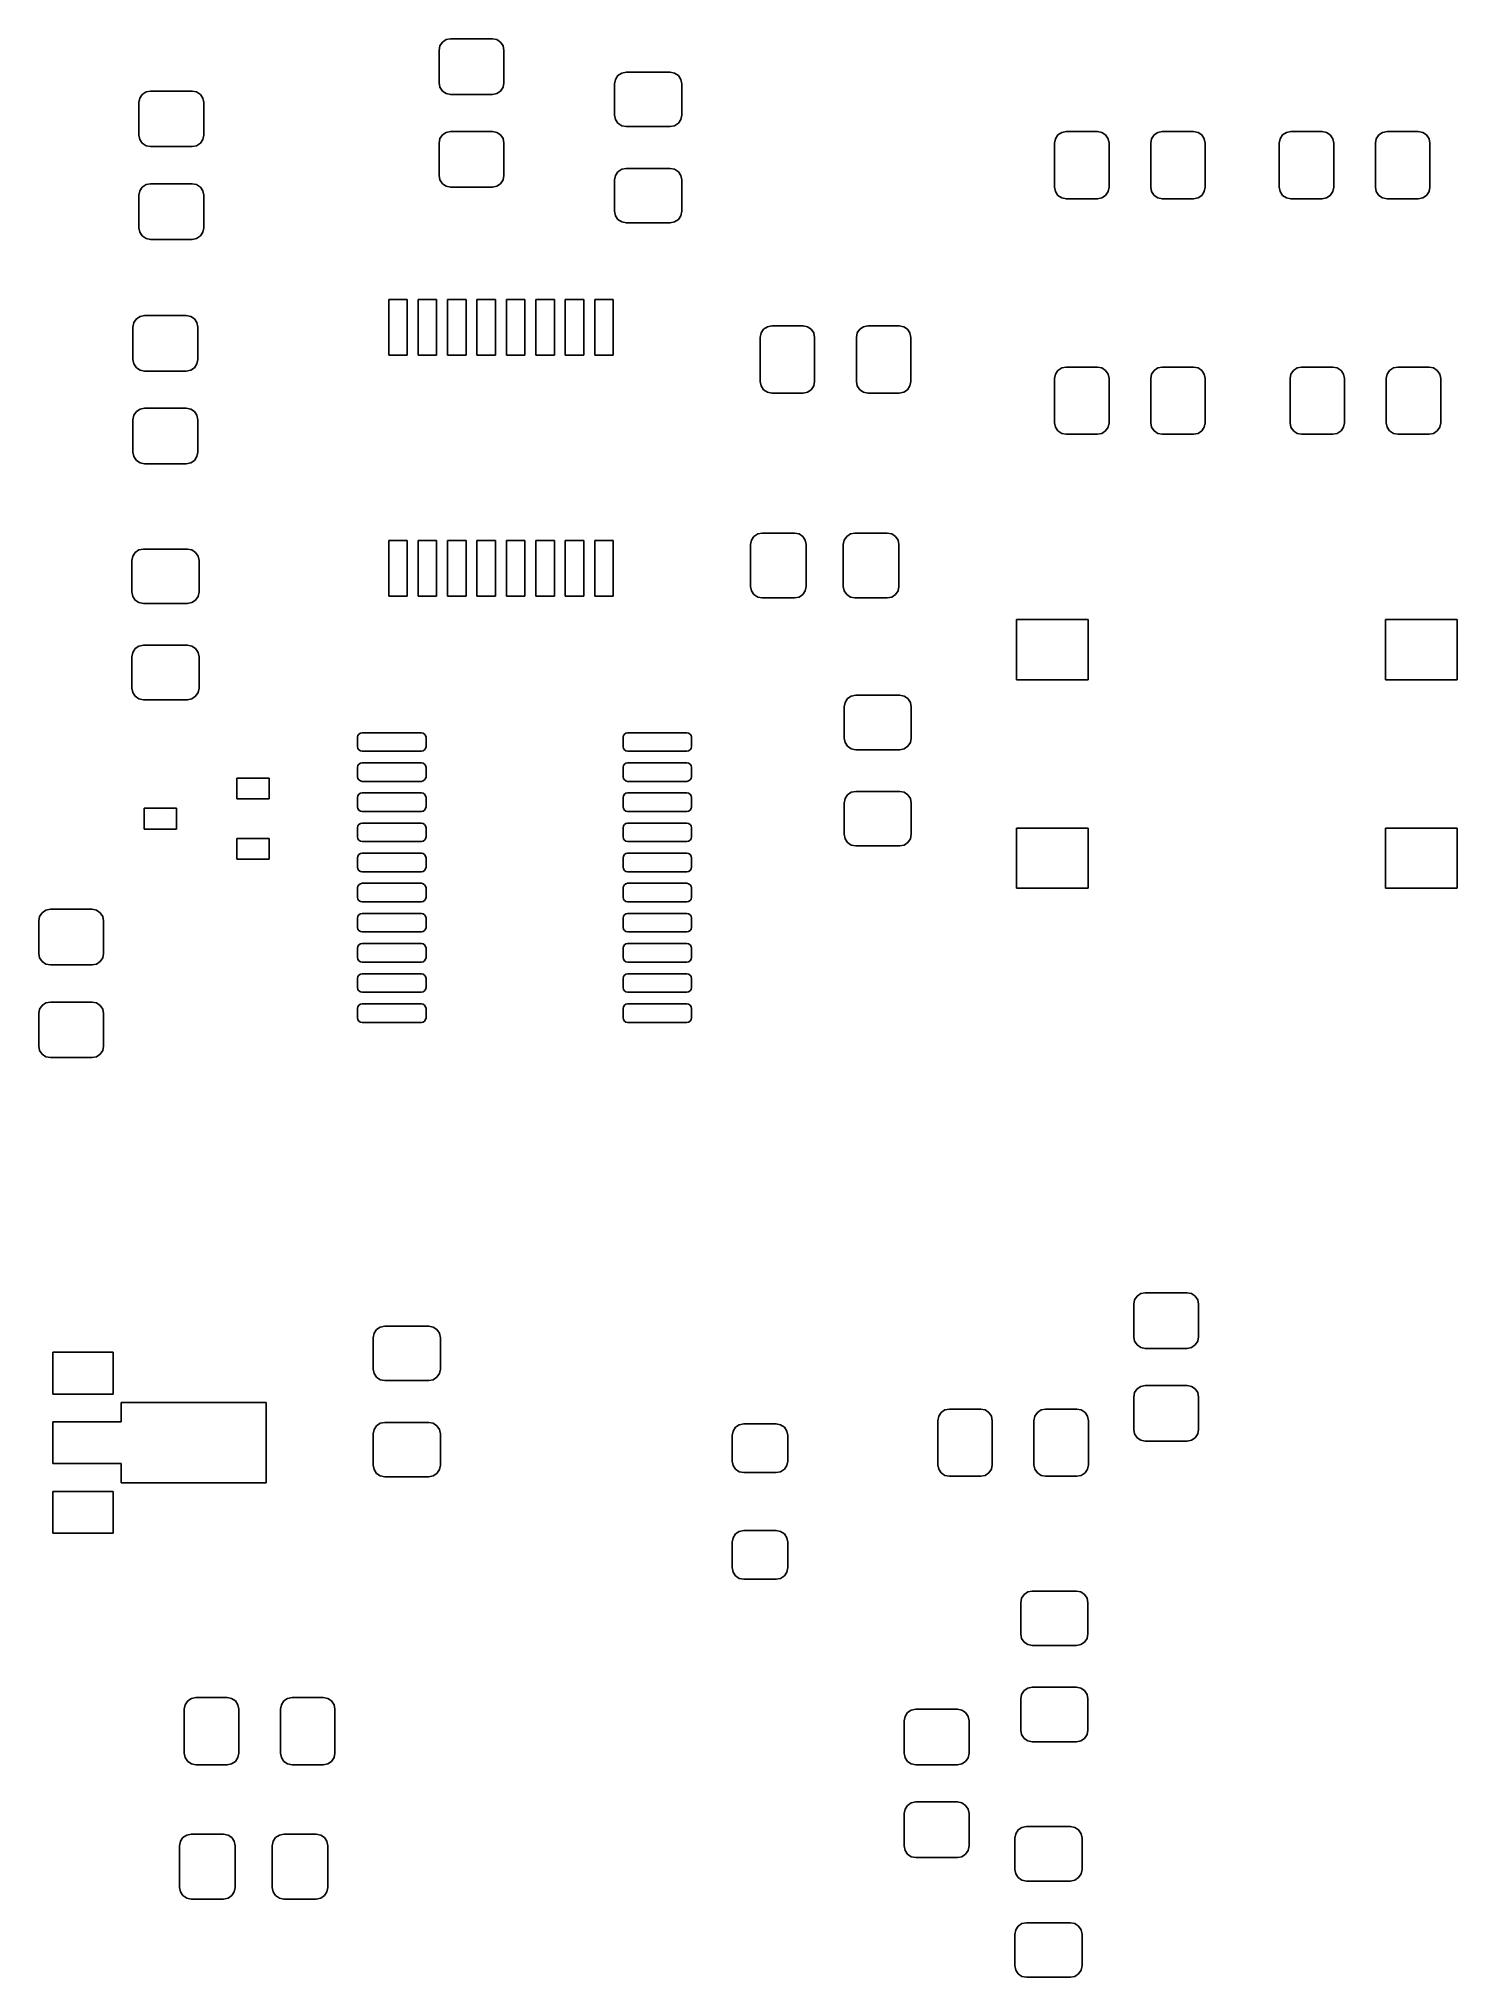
# Model space of a CAD drawing. Extents: x 5 to 6.2, y -4.89 to -3.24.
import ezdxf

# ---------------------------------------------------------------- set-up
doc = ezdxf.new("R2010")
doc.units = 0
doc.header["$MEASUREMENT"] = 0
doc.layers.add('BLACK', color=7, linetype='CONTINUOUS')

msp = doc.modelspace()

# ---------------------------------------------------------------- linework, layer by layer
at = {"layer": 'BLACK', "linetype": 'CONTINUOUS'}
for p, q in [((5.34352, -3.24339), (5.34728, -3.24264)), ((5.34728, -3.24264), (5.38272, -3.24264)), ((5.38272, -3.24264), (5.38648, -3.24339)), ((5.33744, -3.25248), (5.33819, -3.24871)), ((5.33744, -3.28004), (5.33744, -3.25248)), ((5.33819, -3.24871), (5.34032, -3.24552)), ((5.34032, -3.24552), (5.34352, -3.24339)), ((5.38648, -3.24339), (5.38968, -3.24552)), ((5.38968, -3.24552), (5.39181, -3.24871)), ((5.39181, -3.24871), (5.39256, -3.25248)), ((5.39256, -3.25248), (5.39256, -3.28004)), ((5.48721, -3.2771), (5.48934, -3.27391)), ((5.48934, -3.27391), (5.49253, -3.27177)), ((5.49253, -3.27177), (5.4963, -3.27102)), ((5.4963, -3.27102), (5.5337, -3.27102)), ((5.5337, -3.27102), (5.53747, -3.27177)), ((5.53747, -3.27177), (5.54066, -3.27391)), ((5.54066, -3.27391), (5.54279, -3.2771)), ((5.08319, -3.29308), (5.08532, -3.28989)), ((5.08532, -3.28989), (5.08852, -3.28776)), ((5.08852, -3.28776), (5.09228, -3.28701)), ((5.09228, -3.28701), (5.12772, -3.28701)), ((5.12772, -3.28701), (5.13148, -3.28776)), ((5.13148, -3.28776), (5.13468, -3.28989)), ((5.13468, -3.28989), (5.13681, -3.29308)), ((5.33819, -3.28381), (5.33744, -3.28004)), ((5.34032, -3.287), (5.33819, -3.28381)), ((5.34352, -3.28913), (5.34032, -3.287)), ((5.34728, -3.28988), (5.34352, -3.28913)), ((5.38272, -3.28988), (5.34728, -3.28988)), ((5.38648, -3.28913), (5.38272, -3.28988)), ((5.38968, -3.287), (5.38648, -3.28913)), ((5.39181, -3.28381), (5.38968, -3.287)), ((5.39256, -3.28004), (5.39181, -3.28381)), ((5.48646, -3.28087), (5.48721, -3.2771)), ((5.48646, -3.30744), (5.48646, -3.28087)), ((5.54279, -3.2771), (5.54354, -3.28087)), ((5.54354, -3.28087), (5.54354, -3.30744)), ((5.08244, -3.29685), (5.08319, -3.29308)), ((5.08244, -3.32441), (5.08244, -3.29685)), ((5.13681, -3.29308), (5.13756, -3.29685)), ((5.13756, -3.29685), (5.13756, -3.32441)), ((5.48721, -3.31121), (5.48646, -3.30744)), ((5.54354, -3.30744), (5.54279, -3.31121)), ((5.08319, -3.32818), (5.08244, -3.32441)), ((5.13756, -3.32441), (5.13681, -3.32818)), ((5.33819, -3.32745), (5.34032, -3.32426)), ((5.34032, -3.32426), (5.34352, -3.32213)), ((5.34352, -3.32213), (5.34728, -3.32138)), ((5.34728, -3.32138), (5.38272, -3.32138)), ((5.38272, -3.32138), (5.38648, -3.32213)), ((5.38648, -3.32213), (5.38968, -3.32426)), ((5.38968, -3.32426), (5.39181, -3.32745)), ((5.48934, -3.3144), (5.48721, -3.31121)), ((5.49253, -3.31653), (5.48934, -3.3144)), ((5.4963, -3.31728), (5.49253, -3.31653)), ((5.5337, -3.31728), (5.4963, -3.31728)), ((5.53747, -3.31653), (5.5337, -3.31728)), ((5.54066, -3.3144), (5.53747, -3.31653)), ((5.54279, -3.31121), (5.54066, -3.3144)), ((5.86093, -3.32753), (5.86306, -3.32434)), ((5.86306, -3.32434), (5.86625, -3.32221)), ((5.86625, -3.32221), (5.87002, -3.32146)), ((5.87002, -3.32146), (5.89659, -3.32146)), ((5.89659, -3.32146), (5.90036, -3.32221)), ((5.90036, -3.32221), (5.90355, -3.32434)), ((5.90355, -3.32434), (5.90569, -3.32753)), ((5.94262, -3.32753), (5.94475, -3.32434)), ((5.94475, -3.32434), (5.94795, -3.32221)), ((5.94795, -3.32221), (5.95171, -3.32146)), ((5.95171, -3.32146), (5.97829, -3.32146)), ((5.97829, -3.32146), (5.98205, -3.32221)), ((5.98205, -3.32221), (5.98525, -3.32434)), ((5.98525, -3.32434), (5.98738, -3.32753)), ((6.05177, -3.32753), (6.05391, -3.32434)), ((6.05391, -3.32434), (6.0571, -3.32221)), ((6.0571, -3.32221), (6.06087, -3.32146)), ((6.06087, -3.32146), (6.08744, -3.32146)), ((6.08744, -3.32146), (6.09121, -3.32221)), ((6.09121, -3.32221), (6.0944, -3.32434)), ((6.0944, -3.32434), (6.09653, -3.32753)), ((6.13347, -3.32753), (6.1356, -3.32434)), ((6.1356, -3.32434), (6.13879, -3.32221)), ((6.13879, -3.32221), (6.14256, -3.32146)), ((6.14256, -3.32146), (6.16913, -3.32146)), ((6.16913, -3.32146), (6.1729, -3.32221)), ((6.1729, -3.32221), (6.17609, -3.32434)), ((6.17609, -3.32434), (6.17823, -3.32753)), ((5.08532, -3.33137), (5.08319, -3.32818)), ((5.08852, -3.3335), (5.08532, -3.33137)), ((5.09228, -3.33425), (5.08852, -3.3335)), ((5.12772, -3.33425), (5.09228, -3.33425)), ((5.13148, -3.3335), (5.12772, -3.33425)), ((5.13468, -3.33137), (5.13148, -3.3335)), ((5.13681, -3.32818), (5.13468, -3.33137)), ((5.33744, -3.33122), (5.33819, -3.32745)), ((5.33744, -3.35878), (5.33744, -3.33122)), ((5.39181, -3.32745), (5.39256, -3.33122)), ((5.39256, -3.33122), (5.39256, -3.35878)), ((5.86018, -3.3313), (5.86093, -3.32753)), ((5.86018, -3.3687), (5.86018, -3.3313)), ((5.90569, -3.32753), (5.90644, -3.3313)), ((5.90644, -3.3313), (5.90644, -3.3687)), ((5.94187, -3.3313), (5.94262, -3.32753)), ((5.94187, -3.3687), (5.94187, -3.3313)), ((5.98738, -3.32753), (5.98813, -3.3313)), ((5.98813, -3.3313), (5.98813, -3.3687)), ((6.05102, -3.3313), (6.05177, -3.32753)), ((6.05102, -3.3687), (6.05102, -3.3313)), ((6.09653, -3.32753), (6.09728, -3.3313)), ((6.09728, -3.3313), (6.09728, -3.3687)), ((6.13272, -3.3313), (6.13347, -3.32753)), ((6.13272, -3.3687), (6.13272, -3.3313)), ((6.17823, -3.32753), (6.17898, -3.3313)), ((6.17898, -3.3313), (6.17898, -3.3687)), ((5.48721, -3.35879), (5.48934, -3.3556)), ((5.48934, -3.3556), (5.49253, -3.35347)), ((5.49253, -3.35347), (5.4963, -3.35272)), ((5.4963, -3.35272), (5.5337, -3.35272)), ((5.5337, -3.35272), (5.53747, -3.35347)), ((5.53747, -3.35347), (5.54066, -3.3556)), ((5.54066, -3.3556), (5.54279, -3.35879)), ((5.08244, -3.37559), (5.08319, -3.37182)), ((5.08319, -3.37182), (5.08532, -3.36863)), ((5.08532, -3.36863), (5.08852, -3.3665)), ((5.08852, -3.3665), (5.09228, -3.36575)), ((5.09228, -3.36575), (5.12772, -3.36575)), ((5.12772, -3.36575), (5.13148, -3.3665)), ((5.13148, -3.3665), (5.13468, -3.36863)), ((5.13468, -3.36863), (5.13681, -3.37182)), ((5.13681, -3.37182), (5.13756, -3.37559)), ((5.33819, -3.36255), (5.33744, -3.35878)), ((5.34032, -3.36574), (5.33819, -3.36255)), ((5.34352, -3.36787), (5.34032, -3.36574)), ((5.34728, -3.36862), (5.34352, -3.36787)), ((5.38272, -3.36862), (5.34728, -3.36862)), ((5.38648, -3.36787), (5.38272, -3.36862)), ((5.38968, -3.36574), (5.38648, -3.36787)), ((5.39181, -3.36255), (5.38968, -3.36574)), ((5.39256, -3.35878), (5.39181, -3.36255)), ((5.48646, -3.36256), (5.48721, -3.35879)), ((5.48646, -3.38913), (5.48646, -3.36256)), ((5.54279, -3.35879), (5.54354, -3.36256)), ((5.54354, -3.36256), (5.54354, -3.38913)), ((5.86093, -3.37247), (5.86018, -3.3687)), ((5.86306, -3.37566), (5.86093, -3.37247)), ((5.90569, -3.37247), (5.90355, -3.37566)), ((5.90644, -3.3687), (5.90569, -3.37247)), ((5.94262, -3.37247), (5.94187, -3.3687)), ((5.94475, -3.37566), (5.94262, -3.37247)), ((5.98738, -3.37247), (5.98525, -3.37566)), ((5.98813, -3.3687), (5.98738, -3.37247)), ((6.05177, -3.37247), (6.05102, -3.3687)), ((6.05391, -3.37566), (6.05177, -3.37247)), ((6.09653, -3.37247), (6.0944, -3.37566)), ((6.09728, -3.3687), (6.09653, -3.37247)), ((6.13347, -3.37247), (6.13272, -3.3687)), ((6.1356, -3.37566), (6.13347, -3.37247)), ((6.17823, -3.37247), (6.17609, -3.37566)), ((6.17898, -3.3687), (6.17823, -3.37247)), ((5.08244, -3.40315), (5.08244, -3.37559)), ((5.13756, -3.37559), (5.13756, -3.40315)), ((5.48721, -3.3929), (5.48646, -3.38913)), ((5.54354, -3.38913), (5.54279, -3.3929)), ((5.86625, -3.37779), (5.86306, -3.37566)), ((5.87002, -3.37854), (5.86625, -3.37779)), ((5.89659, -3.37854), (5.87002, -3.37854)), ((5.90036, -3.37779), (5.89659, -3.37854)), ((5.90355, -3.37566), (5.90036, -3.37779)), ((5.94795, -3.37779), (5.94475, -3.37566)), ((5.95171, -3.37854), (5.94795, -3.37779)), ((5.97829, -3.37854), (5.95171, -3.37854)), ((5.98205, -3.37779), (5.97829, -3.37854)), ((5.98525, -3.37566), (5.98205, -3.37779)), ((6.0571, -3.37779), (6.05391, -3.37566)), ((6.06087, -3.37854), (6.0571, -3.37779)), ((6.08744, -3.37854), (6.06087, -3.37854)), ((6.09121, -3.37779), (6.08744, -3.37854)), ((6.0944, -3.37566), (6.09121, -3.37779)), ((6.13879, -3.37779), (6.1356, -3.37566)), ((6.14256, -3.37854), (6.13879, -3.37779)), ((6.16913, -3.37854), (6.14256, -3.37854)), ((6.1729, -3.37779), (6.16913, -3.37854)), ((6.17609, -3.37566), (6.1729, -3.37779)), ((5.08319, -3.40692), (5.08244, -3.40315)), ((5.08532, -3.41011), (5.08319, -3.40692)), ((5.13681, -3.40692), (5.13468, -3.41011)), ((5.13756, -3.40315), (5.13681, -3.40692)), ((5.48934, -3.39609), (5.48721, -3.3929)), ((5.49253, -3.39823), (5.48934, -3.39609)), ((5.4963, -3.39898), (5.49253, -3.39823)), ((5.5337, -3.39898), (5.4963, -3.39898)), ((5.53747, -3.39823), (5.5337, -3.39898)), ((5.54066, -3.39609), (5.53747, -3.39823)), ((5.54279, -3.3929), (5.54066, -3.39609)), ((5.08852, -3.41224), (5.08532, -3.41011)), ((5.09228, -3.41299), (5.08852, -3.41224)), ((5.12772, -3.41299), (5.09228, -3.41299)), ((5.13148, -3.41224), (5.12772, -3.41299)), ((5.13468, -3.41011), (5.13148, -3.41224)), ((5.29463, -3.51126), (5.29463, -3.46402)), ((5.29463, -3.46402), (5.31037, -3.46402)), ((5.31037, -3.46402), (5.31037, -3.51126)), ((5.31963, -3.51126), (5.31963, -3.46402)), ((5.31963, -3.46402), (5.33537, -3.46402)), ((5.33537, -3.46402), (5.33537, -3.51126)), ((5.34463, -3.51126), (5.34463, -3.46402)), ((5.34463, -3.46402), (5.36037, -3.46402)), ((5.36037, -3.46402), (5.36037, -3.51126)), ((5.36963, -3.51126), (5.36963, -3.46402)), ((5.36963, -3.46402), (5.38537, -3.46402)), ((5.38537, -3.46402), (5.38537, -3.51126)), ((5.39463, -3.51126), (5.39463, -3.46402)), ((5.39463, -3.46402), (5.41037, -3.46402)), ((5.41037, -3.46402), (5.41037, -3.51126)), ((5.41963, -3.51126), (5.41963, -3.46402)), ((5.41963, -3.46402), (5.43537, -3.46402)), ((5.43537, -3.46402), (5.43537, -3.51126)), ((5.44463, -3.51126), (5.44463, -3.46402)), ((5.44463, -3.46402), (5.46037, -3.46402)), ((5.46037, -3.46402), (5.46037, -3.51126)), ((5.46963, -3.51126), (5.46963, -3.46402)), ((5.46963, -3.46402), (5.48537, -3.46402)), ((5.48537, -3.46402), (5.48537, -3.51126)), ((5.07744, -3.48748), (5.07819, -3.48371)), ((5.07744, -3.51504), (5.07744, -3.48748)), ((5.07819, -3.48371), (5.08032, -3.48052)), ((5.08032, -3.48052), (5.08352, -3.47839)), ((5.08352, -3.47839), (5.08728, -3.47764)), ((5.08728, -3.47764), (5.12272, -3.47764)), ((5.12272, -3.47764), (5.12648, -3.47839)), ((5.12648, -3.47839), (5.12968, -3.48052)), ((5.12968, -3.48052), (5.13181, -3.48371)), ((5.13181, -3.48371), (5.13256, -3.48748)), ((5.13256, -3.48748), (5.13256, -3.51504)), ((5.61093, -3.49253), (5.61306, -3.48934)), ((5.61306, -3.48934), (5.61625, -3.48721)), ((5.61625, -3.48721), (5.62002, -3.48646)), ((5.62002, -3.48646), (5.64659, -3.48646)), ((5.64659, -3.48646), (5.65036, -3.48721)), ((5.65036, -3.48721), (5.65355, -3.48934)), ((5.65355, -3.48934), (5.65569, -3.49253)), ((5.69262, -3.49253), (5.69475, -3.48934)), ((5.69475, -3.48934), (5.69795, -3.48721)), ((5.69795, -3.48721), (5.70171, -3.48646)), ((5.70171, -3.48646), (5.72829, -3.48646)), ((5.72829, -3.48646), (5.73205, -3.48721)), ((5.73205, -3.48721), (5.73525, -3.48934)), ((5.73525, -3.48934), (5.73738, -3.49253)), ((5.61018, -3.4963), (5.61093, -3.49253)), ((5.61018, -3.5337), (5.61018, -3.4963)), ((5.65569, -3.49253), (5.65644, -3.4963)), ((5.65644, -3.4963), (5.65644, -3.5337)), ((5.69187, -3.4963), (5.69262, -3.49253)), ((5.69187, -3.5337), (5.69187, -3.4963)), ((5.73738, -3.49253), (5.73813, -3.4963)), ((5.73813, -3.4963), (5.73813, -3.5337)), ((5.07819, -3.51881), (5.07744, -3.51504)), ((5.08032, -3.522), (5.07819, -3.51881)), ((5.08352, -3.52413), (5.08032, -3.522)), ((5.12968, -3.522), (5.12648, -3.52413)), ((5.13181, -3.51881), (5.12968, -3.522)), ((5.13256, -3.51504), (5.13181, -3.51881)), ((5.31037, -3.51126), (5.29463, -3.51126)), ((5.33537, -3.51126), (5.31963, -3.51126)), ((5.36037, -3.51126), (5.34463, -3.51126)), ((5.38537, -3.51126), (5.36963, -3.51126)), ((5.41037, -3.51126), (5.39463, -3.51126)), ((5.43537, -3.51126), (5.41963, -3.51126)), ((5.46037, -3.51126), (5.44463, -3.51126)), ((5.48537, -3.51126), (5.46963, -3.51126)), ((5.86306, -3.52434), (5.86625, -3.52221)), ((5.86625, -3.52221), (5.87002, -3.52146)), ((5.87002, -3.52146), (5.89659, -3.52146)), ((5.89659, -3.52146), (5.90036, -3.52221)), ((5.90036, -3.52221), (5.90355, -3.52434)), ((5.94475, -3.52434), (5.94795, -3.52221)), ((5.94795, -3.52221), (5.95171, -3.52146)), ((5.95171, -3.52146), (5.97829, -3.52146)), ((5.97829, -3.52146), (5.98205, -3.52221)), ((5.98205, -3.52221), (5.98525, -3.52434)), ((6.06306, -3.52434), (6.06625, -3.52221)), ((6.06625, -3.52221), (6.07002, -3.52146)), ((6.07002, -3.52146), (6.09659, -3.52146)), ((6.09659, -3.52146), (6.10036, -3.52221)), ((6.10036, -3.52221), (6.10355, -3.52434)), ((6.14475, -3.52434), (6.14795, -3.52221)), ((6.14795, -3.52221), (6.15171, -3.52146)), ((6.15171, -3.52146), (6.17829, -3.52146)), ((6.17829, -3.52146), (6.18205, -3.52221)), ((6.18205, -3.52221), (6.18525, -3.52434)), ((5.08728, -3.52488), (5.08352, -3.52413)), ((5.12272, -3.52488), (5.08728, -3.52488)), ((5.12648, -3.52413), (5.12272, -3.52488)), ((5.61093, -3.53747), (5.61018, -3.5337)), ((5.61306, -3.54066), (5.61093, -3.53747)), ((5.65569, -3.53747), (5.65355, -3.54066)), ((5.65644, -3.5337), (5.65569, -3.53747)), ((5.69262, -3.53747), (5.69187, -3.5337)), ((5.69475, -3.54066), (5.69262, -3.53747)), ((5.73738, -3.53747), (5.73525, -3.54066)), ((5.73813, -3.5337), (5.73738, -3.53747)), ((5.86018, -3.5313), (5.86093, -3.52753)), ((5.86018, -3.5687), (5.86018, -3.5313)), ((5.86093, -3.52753), (5.86306, -3.52434)), ((5.90355, -3.52434), (5.90569, -3.52753)), ((5.90569, -3.52753), (5.90644, -3.5313)), ((5.90644, -3.5313), (5.90644, -3.5687)), ((5.94187, -3.5313), (5.94262, -3.52753)), ((5.94187, -3.5687), (5.94187, -3.5313)), ((5.94262, -3.52753), (5.94475, -3.52434)), ((5.98525, -3.52434), (5.98738, -3.52753)), ((5.98738, -3.52753), (5.98813, -3.5313)), ((5.98813, -3.5313), (5.98813, -3.5687)), ((6.06018, -3.5313), (6.06093, -3.52753)), ((6.06018, -3.5687), (6.06018, -3.5313)), ((6.06093, -3.52753), (6.06306, -3.52434)), ((6.10355, -3.52434), (6.10569, -3.52753)), ((6.10569, -3.52753), (6.10644, -3.5313)), ((6.10644, -3.5313), (6.10644, -3.5687)), ((6.14187, -3.5313), (6.14262, -3.52753)), ((6.14187, -3.5687), (6.14187, -3.5313)), ((6.14262, -3.52753), (6.14475, -3.52434)), ((6.18525, -3.52434), (6.18738, -3.52753)), ((6.18738, -3.52753), (6.18813, -3.5313)), ((6.18813, -3.5313), (6.18813, -3.5687)), ((5.61625, -3.54279), (5.61306, -3.54066)), ((5.62002, -3.54354), (5.61625, -3.54279)), ((5.64659, -3.54354), (5.62002, -3.54354)), ((5.65036, -3.54279), (5.64659, -3.54354)), ((5.65355, -3.54066), (5.65036, -3.54279)), ((5.69795, -3.54279), (5.69475, -3.54066)), ((5.70171, -3.54354), (5.69795, -3.54279)), ((5.72829, -3.54354), (5.70171, -3.54354)), ((5.73205, -3.54279), (5.72829, -3.54354)), ((5.73525, -3.54066), (5.73205, -3.54279)), ((5.07744, -3.56622), (5.07819, -3.56245)), ((5.07744, -3.59378), (5.07744, -3.56622)), ((5.07819, -3.56245), (5.08032, -3.55926)), ((5.08032, -3.55926), (5.08352, -3.55713)), ((5.08352, -3.55713), (5.08728, -3.55638)), ((5.08728, -3.55638), (5.12272, -3.55638)), ((5.12272, -3.55638), (5.12648, -3.55713)), ((5.12648, -3.55713), (5.12968, -3.55926)), ((5.12968, -3.55926), (5.13181, -3.56245)), ((5.13181, -3.56245), (5.13256, -3.56622)), ((5.13256, -3.56622), (5.13256, -3.59378)), ((5.86093, -3.57247), (5.86018, -3.5687)), ((5.86306, -3.57566), (5.86093, -3.57247)), ((5.90569, -3.57247), (5.90355, -3.57566)), ((5.90644, -3.5687), (5.90569, -3.57247)), ((5.94262, -3.57247), (5.94187, -3.5687)), ((5.94475, -3.57566), (5.94262, -3.57247)), ((5.98738, -3.57247), (5.98525, -3.57566)), ((5.98813, -3.5687), (5.98738, -3.57247)), ((6.06093, -3.57247), (6.06018, -3.5687)), ((6.06306, -3.57566), (6.06093, -3.57247)), ((6.10569, -3.57247), (6.10355, -3.57566)), ((6.10644, -3.5687), (6.10569, -3.57247)), ((6.14262, -3.57247), (6.14187, -3.5687)), ((6.14475, -3.57566), (6.14262, -3.57247)), ((6.18738, -3.57247), (6.18525, -3.57566)), ((6.18813, -3.5687), (6.18738, -3.57247)), ((5.86625, -3.57779), (5.86306, -3.57566)), ((5.87002, -3.57854), (5.86625, -3.57779)), ((5.89659, -3.57854), (5.87002, -3.57854)), ((5.90036, -3.57779), (5.89659, -3.57854)), ((5.90355, -3.57566), (5.90036, -3.57779)), ((5.94795, -3.57779), (5.94475, -3.57566)), ((5.95171, -3.57854), (5.94795, -3.57779)), ((5.97829, -3.57854), (5.95171, -3.57854)), ((5.98205, -3.57779), (5.97829, -3.57854)), ((5.98525, -3.57566), (5.98205, -3.57779)), ((6.06625, -3.57779), (6.06306, -3.57566)), ((6.07002, -3.57854), (6.06625, -3.57779)), ((6.09659, -3.57854), (6.07002, -3.57854)), ((6.10036, -3.57779), (6.09659, -3.57854)), ((6.10355, -3.57566), (6.10036, -3.57779)), ((6.14795, -3.57779), (6.14475, -3.57566)), ((6.15171, -3.57854), (6.14795, -3.57779)), ((6.17829, -3.57854), (6.15171, -3.57854)), ((6.18205, -3.57779), (6.17829, -3.57854)), ((6.18525, -3.57566), (6.18205, -3.57779)), ((5.07819, -3.59755), (5.07744, -3.59378)), ((5.08032, -3.60074), (5.07819, -3.59755)), ((5.08352, -3.60287), (5.08032, -3.60074)), ((5.08728, -3.60362), (5.08352, -3.60287)), ((5.12272, -3.60362), (5.08728, -3.60362)), ((5.12648, -3.60287), (5.12272, -3.60362)), ((5.12968, -3.60074), (5.12648, -3.60287)), ((5.13181, -3.59755), (5.12968, -3.60074)), ((5.13256, -3.59378), (5.13181, -3.59755)), ((5.29463, -3.71598), (5.29463, -3.66874)), ((5.29463, -3.66874), (5.31037, -3.66874)), ((5.31037, -3.66874), (5.31037, -3.71598)), ((5.31963, -3.71598), (5.31963, -3.66874)), ((5.31963, -3.66874), (5.33537, -3.66874)), ((5.33537, -3.66874), (5.33537, -3.71598)), ((5.34463, -3.71598), (5.34463, -3.66874)), ((5.34463, -3.66874), (5.36037, -3.66874)), ((5.36037, -3.66874), (5.36037, -3.71598)), ((5.36963, -3.71598), (5.36963, -3.66874)), ((5.36963, -3.66874), (5.38537, -3.66874)), ((5.38537, -3.66874), (5.38537, -3.71598)), ((5.39463, -3.71598), (5.39463, -3.66874)), ((5.39463, -3.66874), (5.41037, -3.66874)), ((5.41037, -3.66874), (5.41037, -3.71598)), ((5.41963, -3.71598), (5.41963, -3.66874)), ((5.41963, -3.66874), (5.43537, -3.66874)), ((5.43537, -3.66874), (5.43537, -3.71598)), ((5.44463, -3.71598), (5.44463, -3.66874)), ((5.44463, -3.66874), (5.46037, -3.66874)), ((5.46037, -3.66874), (5.46037, -3.71598)), ((5.46963, -3.71598), (5.46963, -3.66874)), ((5.46963, -3.66874), (5.48537, -3.66874)), ((5.48537, -3.66874), (5.48537, -3.71598)), ((5.60201, -3.67228), (5.60276, -3.66852)), ((5.60276, -3.66852), (5.60489, -3.66532)), ((5.60489, -3.66532), (5.60808, -3.66319)), ((5.60808, -3.66319), (5.61185, -3.66244)), ((5.61185, -3.66244), (5.63941, -3.66244)), ((5.63941, -3.66244), (5.64318, -3.66319)), ((5.64318, -3.66319), (5.64637, -3.66532)), ((5.64637, -3.66532), (5.6485, -3.66852)), ((5.6485, -3.66852), (5.64925, -3.67228)), ((5.68075, -3.67228), (5.6815, -3.66852)), ((5.6815, -3.66852), (5.68363, -3.66532)), ((5.68363, -3.66532), (5.68682, -3.66319)), ((5.68682, -3.66319), (5.69059, -3.66244)), ((5.69059, -3.66244), (5.71815, -3.66244)), ((5.71815, -3.66244), (5.72192, -3.66319)), ((5.72192, -3.66319), (5.72511, -3.66532)), ((5.72511, -3.66532), (5.72724, -3.66852)), ((5.72724, -3.66852), (5.72799, -3.67228)), ((5.07646, -3.68587), (5.07721, -3.6821)), ((5.07646, -3.71244), (5.07646, -3.68587)), ((5.07721, -3.6821), (5.07934, -3.67891)), ((5.07934, -3.67891), (5.08253, -3.67677)), ((5.08253, -3.67677), (5.0863, -3.67602)), ((5.0863, -3.67602), (5.1237, -3.67602)), ((5.1237, -3.67602), (5.12747, -3.67677)), ((5.12747, -3.67677), (5.13066, -3.67891)), ((5.13066, -3.67891), (5.13279, -3.6821)), ((5.13279, -3.6821), (5.13354, -3.68587)), ((5.13354, -3.68587), (5.13354, -3.71244)), ((5.60201, -3.70772), (5.60201, -3.67228)), ((5.64925, -3.67228), (5.64925, -3.70772)), ((5.68075, -3.70772), (5.68075, -3.67228)), ((5.72799, -3.67228), (5.72799, -3.70772)), ((5.07721, -3.71621), (5.07646, -3.71244)), ((5.07934, -3.7194), (5.07721, -3.71621)), ((5.08253, -3.72153), (5.07934, -3.7194)), ((5.13066, -3.7194), (5.12747, -3.72153)), ((5.13279, -3.71621), (5.13066, -3.7194)), ((5.13354, -3.71244), (5.13279, -3.71621)), ((5.31037, -3.71598), (5.29463, -3.71598)), ((5.33537, -3.71598), (5.31963, -3.71598)), ((5.36037, -3.71598), (5.34463, -3.71598)), ((5.38537, -3.71598), (5.36963, -3.71598)), ((5.41037, -3.71598), (5.39463, -3.71598)), ((5.43537, -3.71598), (5.41963, -3.71598)), ((5.46037, -3.71598), (5.44463, -3.71598)), ((5.48537, -3.71598), (5.46963, -3.71598)), ((5.60276, -3.71148), (5.60201, -3.70772)), ((5.60489, -3.71468), (5.60276, -3.71148)), ((5.60808, -3.71681), (5.60489, -3.71468)), ((5.61185, -3.71756), (5.60808, -3.71681)), ((5.63941, -3.71756), (5.61185, -3.71756)), ((5.64318, -3.71681), (5.63941, -3.71756)), ((5.64637, -3.71468), (5.64318, -3.71681)), ((5.6485, -3.71148), (5.64637, -3.71468)), ((5.64925, -3.70772), (5.6485, -3.71148)), ((5.6815, -3.71148), (5.68075, -3.70772)), ((5.68363, -3.71468), (5.6815, -3.71148)), ((5.68682, -3.71681), (5.68363, -3.71468)), ((5.69059, -3.71756), (5.68682, -3.71681)), ((5.71815, -3.71756), (5.69059, -3.71756)), ((5.72192, -3.71681), (5.71815, -3.71756)), ((5.72511, -3.71468), (5.72192, -3.71681)), ((5.72724, -3.71148), (5.72511, -3.71468)), ((5.72799, -3.70772), (5.72724, -3.71148)), ((5.0863, -3.72228), (5.08253, -3.72153)), ((5.1237, -3.72228), (5.0863, -3.72228)), ((5.12747, -3.72153), (5.1237, -3.72228)), ((5.8278, -3.78701), (5.8278, -3.73583)), ((5.8278, -3.73583), (5.88882, -3.73583)), ((5.88882, -3.73583), (5.88882, -3.78701)), ((6.14118, -3.78701), (6.14118, -3.73583)), ((6.14118, -3.73583), (6.2022, -3.73583)), ((6.2022, -3.73583), (6.2022, -3.78701)), ((5.07646, -3.76756), (5.07721, -3.76379)), ((5.07646, -3.79413), (5.07646, -3.76756)), ((5.07721, -3.76379), (5.07934, -3.7606)), ((5.07934, -3.7606), (5.08253, -3.75847)), ((5.08253, -3.75847), (5.0863, -3.75772)), ((5.0863, -3.75772), (5.1237, -3.75772)), ((5.1237, -3.75772), (5.12747, -3.75847)), ((5.12747, -3.75847), (5.13066, -3.7606)), ((5.13066, -3.7606), (5.13279, -3.76379)), ((5.13279, -3.76379), (5.13354, -3.76756)), ((5.13354, -3.76756), (5.13354, -3.79413)), ((5.07721, -3.7979), (5.07646, -3.79413)), ((5.07934, -3.80109), (5.07721, -3.7979)), ((5.08253, -3.80323), (5.07934, -3.80109)), ((5.13066, -3.80109), (5.12747, -3.80323)), ((5.13279, -3.7979), (5.13066, -3.80109)), ((5.13354, -3.79413), (5.13279, -3.7979)), ((5.68434, -3.80306), (5.68753, -3.80093)), ((5.68753, -3.80093), (5.6913, -3.80018)), ((5.6913, -3.80018), (5.7287, -3.80018)), ((5.7287, -3.80018), (5.73247, -3.80093)), ((5.73247, -3.80093), (5.73566, -3.80306)), ((5.88882, -3.78701), (5.8278, -3.78701)), ((6.2022, -3.78701), (6.14118, -3.78701)), ((5.0863, -3.80398), (5.08253, -3.80323)), ((5.1237, -3.80398), (5.0863, -3.80398)), ((5.12747, -3.80323), (5.1237, -3.80398)), ((5.68146, -3.81002), (5.68221, -3.80625)), ((5.68146, -3.83659), (5.68146, -3.81002)), ((5.68221, -3.80625), (5.68434, -3.80306)), ((5.73566, -3.80306), (5.73779, -3.80625)), ((5.73779, -3.80625), (5.73854, -3.81002)), ((5.73854, -3.81002), (5.73854, -3.83659)), ((5.26827, -3.83591), (5.26857, -3.8344)), ((5.26827, -3.84378), (5.26827, -3.83591)), ((5.26857, -3.8344), (5.26942, -3.83312)), ((5.26942, -3.83312), (5.2707, -3.83227)), ((5.2707, -3.83227), (5.2722, -3.83197)), ((5.2722, -3.83197), (5.3224, -3.83197)), ((5.3224, -3.83197), (5.32391, -3.83227)), ((5.32391, -3.83227), (5.32519, -3.83312)), ((5.32519, -3.83312), (5.32604, -3.8344)), ((5.32604, -3.8344), (5.32634, -3.83591)), ((5.32634, -3.83591), (5.32634, -3.84378)), ((5.49366, -3.83591), (5.49396, -3.8344)), ((5.49366, -3.84378), (5.49366, -3.83591)), ((5.49396, -3.8344), (5.49481, -3.83312)), ((5.49481, -3.83312), (5.49609, -3.83227)), ((5.49609, -3.83227), (5.4976, -3.83197)), ((5.4976, -3.83197), (5.5478, -3.83197)), ((5.5478, -3.83197), (5.5493, -3.83227)), ((5.5493, -3.83227), (5.55058, -3.83312)), ((5.55058, -3.83312), (5.55143, -3.8344)), ((5.55143, -3.8344), (5.55173, -3.83591)), ((5.55173, -3.83591), (5.55173, -3.84378)), ((5.26857, -3.84529), (5.26827, -3.84378)), ((5.26942, -3.84656), (5.26857, -3.84529)), ((5.2707, -3.84742), (5.26942, -3.84656)), ((5.2722, -3.84772), (5.2707, -3.84742)), ((5.3224, -3.84772), (5.2722, -3.84772)), ((5.32391, -3.84742), (5.3224, -3.84772)), ((5.32519, -3.84656), (5.32391, -3.84742)), ((5.32604, -3.84529), (5.32519, -3.84656)), ((5.32634, -3.84378), (5.32604, -3.84529)), ((5.49396, -3.84529), (5.49366, -3.84378)), ((5.49481, -3.84656), (5.49396, -3.84529)), ((5.49609, -3.84742), (5.49481, -3.84656)), ((5.4976, -3.84772), (5.49609, -3.84742)), ((5.5478, -3.84772), (5.4976, -3.84772)), ((5.5493, -3.84742), (5.5478, -3.84772)), ((5.55058, -3.84656), (5.5493, -3.84742)), ((5.55143, -3.84529), (5.55058, -3.84656)), ((5.55173, -3.84378), (5.55143, -3.84529)), ((5.68221, -3.84036), (5.68146, -3.83659)), ((5.68434, -3.84355), (5.68221, -3.84036)), ((5.68753, -3.84569), (5.68434, -3.84355)), ((5.6913, -3.84644), (5.68753, -3.84569)), ((5.7287, -3.84644), (5.6913, -3.84644)), ((5.73247, -3.84569), (5.7287, -3.84644)), ((5.73566, -3.84355), (5.73247, -3.84569)), ((5.73779, -3.84036), (5.73566, -3.84355)), ((5.73854, -3.83659), (5.73779, -3.84036)), ((5.26827, -3.8615), (5.26857, -3.85999)), ((5.26827, -3.86937), (5.26827, -3.8615)), ((5.26857, -3.85999), (5.26942, -3.85871)), ((5.26942, -3.85871), (5.2707, -3.85786)), ((5.2707, -3.85786), (5.2722, -3.85756)), ((5.2722, -3.85756), (5.3224, -3.85756)), ((5.3224, -3.85756), (5.32391, -3.85786)), ((5.32391, -3.85786), (5.32519, -3.85871)), ((5.32519, -3.85871), (5.32604, -3.85999)), ((5.32604, -3.85999), (5.32634, -3.8615)), ((5.32634, -3.8615), (5.32634, -3.86937)), ((5.49366, -3.8615), (5.49396, -3.85999)), ((5.49366, -3.86937), (5.49366, -3.8615)), ((5.49396, -3.85999), (5.49481, -3.85871)), ((5.49481, -3.85871), (5.49609, -3.85786)), ((5.49609, -3.85786), (5.4976, -3.85756)), ((5.4976, -3.85756), (5.5478, -3.85756)), ((5.5478, -3.85756), (5.5493, -3.85786)), ((5.5493, -3.85786), (5.55058, -3.85871)), ((5.55058, -3.85871), (5.55143, -3.85999)), ((5.55143, -3.85999), (5.55173, -3.8615)), ((5.55173, -3.8615), (5.55173, -3.86937)), ((5.16559, -3.88827), (5.16559, -3.87055)), ((5.16559, -3.87055), (5.19315, -3.87055)), ((5.19315, -3.87055), (5.19315, -3.88827)), ((5.26857, -3.87088), (5.26827, -3.86937)), ((5.26942, -3.87215), (5.26857, -3.87088)), ((5.26857, -3.88558), (5.26942, -3.8843)), ((5.2707, -3.87301), (5.26942, -3.87215)), ((5.26942, -3.8843), (5.2707, -3.88345)), ((5.2722, -3.87331), (5.2707, -3.87301)), ((5.2707, -3.88345), (5.2722, -3.88315)), ((5.3224, -3.87331), (5.2722, -3.87331)), ((5.2722, -3.88315), (5.3224, -3.88315)), ((5.32391, -3.87301), (5.3224, -3.87331)), ((5.3224, -3.88315), (5.32391, -3.88345)), ((5.32519, -3.87215), (5.32391, -3.87301)), ((5.32391, -3.88345), (5.32519, -3.8843)), ((5.32604, -3.87088), (5.32519, -3.87215)), ((5.32519, -3.8843), (5.32604, -3.88558)), ((5.32634, -3.86937), (5.32604, -3.87088)), ((5.49396, -3.87088), (5.49366, -3.86937)), ((5.49481, -3.87215), (5.49396, -3.87088)), ((5.49396, -3.88558), (5.49481, -3.8843)), ((5.49609, -3.87301), (5.49481, -3.87215)), ((5.49481, -3.8843), (5.49609, -3.88345)), ((5.4976, -3.87331), (5.49609, -3.87301)), ((5.49609, -3.88345), (5.4976, -3.88315)), ((5.5478, -3.87331), (5.4976, -3.87331)), ((5.4976, -3.88315), (5.5478, -3.88315)), ((5.5493, -3.87301), (5.5478, -3.87331)), ((5.5478, -3.88315), (5.5493, -3.88345)), ((5.55058, -3.87215), (5.5493, -3.87301)), ((5.5493, -3.88345), (5.55058, -3.8843)), ((5.55143, -3.87088), (5.55058, -3.87215)), ((5.55058, -3.8843), (5.55143, -3.88558)), ((5.55173, -3.86937), (5.55143, -3.87088)), ((5.68221, -3.88795), (5.68434, -3.88475)), ((5.68434, -3.88475), (5.68753, -3.88262)), ((5.68753, -3.88262), (5.6913, -3.88187)), ((5.6913, -3.88187), (5.7287, -3.88187)), ((5.7287, -3.88187), (5.73247, -3.88262)), ((5.73247, -3.88262), (5.73566, -3.88475)), ((5.73566, -3.88475), (5.73779, -3.88795)), ((5.08685, -3.91386), (5.08685, -3.89614)), ((5.08685, -3.89614), (5.11441, -3.89614)), ((5.11441, -3.89614), (5.11441, -3.91386)), ((5.19315, -3.88827), (5.16559, -3.88827)), ((5.26827, -3.88709), (5.26857, -3.88558)), ((5.26827, -3.89496), (5.26827, -3.88709)), ((5.26857, -3.89647), (5.26827, -3.89496)), ((5.26942, -3.89774), (5.26857, -3.89647)), ((5.2707, -3.8986), (5.26942, -3.89774)), ((5.2722, -3.8989), (5.2707, -3.8986)), ((5.3224, -3.8989), (5.2722, -3.8989)), ((5.32391, -3.8986), (5.3224, -3.8989)), ((5.32519, -3.89774), (5.32391, -3.8986)), ((5.32604, -3.89647), (5.32519, -3.89774)), ((5.32604, -3.88558), (5.32634, -3.88709)), ((5.32634, -3.89496), (5.32604, -3.89647)), ((5.32634, -3.88709), (5.32634, -3.89496)), ((5.49366, -3.88709), (5.49396, -3.88558)), ((5.49366, -3.89496), (5.49366, -3.88709)), ((5.49396, -3.89647), (5.49366, -3.89496)), ((5.49481, -3.89774), (5.49396, -3.89647)), ((5.49609, -3.8986), (5.49481, -3.89774)), ((5.4976, -3.8989), (5.49609, -3.8986)), ((5.5478, -3.8989), (5.4976, -3.8989)), ((5.5493, -3.8986), (5.5478, -3.8989)), ((5.55058, -3.89774), (5.5493, -3.8986)), ((5.55143, -3.89647), (5.55058, -3.89774)), ((5.55143, -3.88558), (5.55173, -3.88709)), ((5.55173, -3.89496), (5.55143, -3.89647)), ((5.55173, -3.88709), (5.55173, -3.89496)), ((5.68146, -3.89171), (5.68221, -3.88795)), ((5.68146, -3.91829), (5.68146, -3.89171)), ((5.73779, -3.88795), (5.73854, -3.89171)), ((5.73854, -3.89171), (5.73854, -3.91829)), ((5.11441, -3.91386), (5.08685, -3.91386)), ((5.26827, -3.91268), (5.26857, -3.91117)), ((5.26827, -3.92055), (5.26827, -3.91268)), ((5.26857, -3.91117), (5.26942, -3.90989)), ((5.26942, -3.90989), (5.2707, -3.90904)), ((5.2707, -3.90904), (5.2722, -3.90874)), ((5.2722, -3.90874), (5.3224, -3.90874)), ((5.3224, -3.90874), (5.32391, -3.90904)), ((5.32391, -3.90904), (5.32519, -3.90989)), ((5.32519, -3.90989), (5.32604, -3.91117)), ((5.32604, -3.91117), (5.32634, -3.91268)), ((5.32634, -3.91268), (5.32634, -3.92055)), ((5.49366, -3.91268), (5.49396, -3.91117)), ((5.49366, -3.92055), (5.49366, -3.91268)), ((5.49396, -3.91117), (5.49481, -3.90989)), ((5.49481, -3.90989), (5.49609, -3.90904)), ((5.49609, -3.90904), (5.4976, -3.90874)), ((5.4976, -3.90874), (5.5478, -3.90874)), ((5.5478, -3.90874), (5.5493, -3.90904)), ((5.5493, -3.90904), (5.55058, -3.90989)), ((5.55058, -3.90989), (5.55143, -3.91117)), ((5.55143, -3.91117), (5.55173, -3.91268)), ((5.55173, -3.91268), (5.55173, -3.92055)), ((5.8278, -3.96417), (5.8278, -3.91299)), ((5.8278, -3.91299), (5.88882, -3.91299)), ((5.88882, -3.91299), (5.88882, -3.96417)), ((6.14118, -3.96417), (6.14118, -3.91299)), ((6.14118, -3.91299), (6.2022, -3.91299)), ((6.2022, -3.91299), (6.2022, -3.96417)), ((5.16559, -3.93945), (5.16559, -3.92173)), ((5.16559, -3.92173), (5.19315, -3.92173)), ((5.19315, -3.92173), (5.19315, -3.93945)), ((5.26857, -3.92206), (5.26827, -3.92055)), ((5.26942, -3.92334), (5.26857, -3.92206)), ((5.2707, -3.92419), (5.26942, -3.92334)), ((5.26942, -3.93548), (5.2707, -3.93463)), ((5.2722, -3.92449), (5.2707, -3.92419)), ((5.2707, -3.93463), (5.2722, -3.93433)), ((5.3224, -3.92449), (5.2722, -3.92449)), ((5.2722, -3.93433), (5.3224, -3.93433)), ((5.32391, -3.92419), (5.3224, -3.92449)), ((5.3224, -3.93433), (5.32391, -3.93463)), ((5.32519, -3.92334), (5.32391, -3.92419)), ((5.32391, -3.93463), (5.32519, -3.93548)), ((5.32604, -3.92206), (5.32519, -3.92334)), ((5.32634, -3.92055), (5.32604, -3.92206)), ((5.49396, -3.92206), (5.49366, -3.92055)), ((5.49481, -3.92334), (5.49396, -3.92206)), ((5.49609, -3.92419), (5.49481, -3.92334)), ((5.49481, -3.93548), (5.49609, -3.93463)), ((5.4976, -3.92449), (5.49609, -3.92419)), ((5.49609, -3.93463), (5.4976, -3.93433)), ((5.5478, -3.92449), (5.4976, -3.92449)), ((5.4976, -3.93433), (5.5478, -3.93433)), ((5.5493, -3.92419), (5.5478, -3.92449)), ((5.5478, -3.93433), (5.5493, -3.93463)), ((5.55058, -3.92334), (5.5493, -3.92419)), ((5.5493, -3.93463), (5.55058, -3.93548)), ((5.55143, -3.92206), (5.55058, -3.92334)), ((5.55173, -3.92055), (5.55143, -3.92206)), ((5.68221, -3.92205), (5.68146, -3.91829)), ((5.68434, -3.92525), (5.68221, -3.92205)), ((5.68753, -3.92738), (5.68434, -3.92525)), ((5.6913, -3.92813), (5.68753, -3.92738)), ((5.7287, -3.92813), (5.6913, -3.92813)), ((5.73247, -3.92738), (5.7287, -3.92813)), ((5.73566, -3.92525), (5.73247, -3.92738)), ((5.73779, -3.92205), (5.73566, -3.92525)), ((5.73854, -3.91829), (5.73779, -3.92205)), ((5.19315, -3.93945), (5.16559, -3.93945)), ((5.26827, -3.93827), (5.26857, -3.93676)), ((5.26827, -3.94614), (5.26827, -3.93827)), ((5.26857, -3.94765), (5.26827, -3.94614)), ((5.26857, -3.93676), (5.26942, -3.93548)), ((5.26942, -3.94893), (5.26857, -3.94765)), ((5.2707, -3.94978), (5.26942, -3.94893)), ((5.2722, -3.95008), (5.2707, -3.94978)), ((5.3224, -3.95008), (5.2722, -3.95008)), ((5.32391, -3.94978), (5.3224, -3.95008)), ((5.32519, -3.94893), (5.32391, -3.94978)), ((5.32519, -3.93548), (5.32604, -3.93676)), ((5.32604, -3.94765), (5.32519, -3.94893)), ((5.32604, -3.93676), (5.32634, -3.93827)), ((5.32634, -3.94614), (5.32604, -3.94765)), ((5.32634, -3.93827), (5.32634, -3.94614)), ((5.49366, -3.93827), (5.49396, -3.93676)), ((5.49366, -3.94614), (5.49366, -3.93827)), ((5.49396, -3.94765), (5.49366, -3.94614)), ((5.49396, -3.93676), (5.49481, -3.93548)), ((5.49481, -3.94893), (5.49396, -3.94765)), ((5.49609, -3.94978), (5.49481, -3.94893)), ((5.4976, -3.95008), (5.49609, -3.94978)), ((5.5478, -3.95008), (5.4976, -3.95008)), ((5.5493, -3.94978), (5.5478, -3.95008)), ((5.55058, -3.94893), (5.5493, -3.94978)), ((5.55058, -3.93548), (5.55143, -3.93676)), ((5.55143, -3.94765), (5.55058, -3.94893)), ((5.55143, -3.93676), (5.55173, -3.93827)), ((5.55173, -3.94614), (5.55143, -3.94765)), ((5.55173, -3.93827), (5.55173, -3.94614)), ((5.26827, -3.96386), (5.26857, -3.96235)), ((5.26827, -3.97173), (5.26827, -3.96386)), ((5.26857, -3.96235), (5.26942, -3.96107)), ((5.26942, -3.96107), (5.2707, -3.96022)), ((5.2707, -3.96022), (5.2722, -3.95992)), ((5.2722, -3.95992), (5.3224, -3.95992)), ((5.3224, -3.95992), (5.32391, -3.96022)), ((5.32391, -3.96022), (5.32519, -3.96107)), ((5.32519, -3.96107), (5.32604, -3.96235)), ((5.32604, -3.96235), (5.32634, -3.96386)), ((5.32634, -3.96386), (5.32634, -3.97173)), ((5.49366, -3.96386), (5.49396, -3.96235)), ((5.49366, -3.97173), (5.49366, -3.96386)), ((5.49396, -3.96235), (5.49481, -3.96107)), ((5.49481, -3.96107), (5.49609, -3.96022)), ((5.49609, -3.96022), (5.4976, -3.95992)), ((5.4976, -3.95992), (5.5478, -3.95992)), ((5.5478, -3.95992), (5.5493, -3.96022)), ((5.5493, -3.96022), (5.55058, -3.96107)), ((5.55058, -3.96107), (5.55143, -3.96235)), ((5.55143, -3.96235), (5.55173, -3.96386)), ((5.55173, -3.96386), (5.55173, -3.97173)), ((5.88882, -3.96417), (5.8278, -3.96417)), ((6.2022, -3.96417), (6.14118, -3.96417)), ((5.00032, -3.98489), (5.00352, -3.98276)), ((5.00352, -3.98276), (5.00728, -3.98201)), ((5.00728, -3.98201), (5.04272, -3.98201)), ((5.04272, -3.98201), (5.04648, -3.98276)), ((5.04648, -3.98276), (5.04968, -3.98489)), ((5.26857, -3.97324), (5.26827, -3.97173)), ((5.26942, -3.97452), (5.26857, -3.97324)), ((5.2707, -3.97537), (5.26942, -3.97452)), ((5.2722, -3.97567), (5.2707, -3.97537)), ((5.3224, -3.97567), (5.2722, -3.97567)), ((5.32391, -3.97537), (5.3224, -3.97567)), ((5.32519, -3.97452), (5.32391, -3.97537)), ((5.32604, -3.97324), (5.32519, -3.97452)), ((5.32634, -3.97173), (5.32604, -3.97324)), ((5.49396, -3.97324), (5.49366, -3.97173)), ((5.49481, -3.97452), (5.49396, -3.97324)), ((5.49609, -3.97537), (5.49481, -3.97452)), ((5.4976, -3.97567), (5.49609, -3.97537)), ((5.5478, -3.97567), (5.4976, -3.97567)), ((5.5493, -3.97537), (5.5478, -3.97567)), ((5.55058, -3.97452), (5.5493, -3.97537)), ((5.55143, -3.97324), (5.55058, -3.97452)), ((5.55173, -3.97173), (5.55143, -3.97324)), ((4.99744, -3.99185), (4.99819, -3.98808)), ((4.99744, -4.01941), (4.99744, -3.99185)), ((4.99819, -3.98808), (5.00032, -3.98489)), ((5.04968, -3.98489), (5.05181, -3.98808)), ((5.05181, -3.98808), (5.05256, -3.99185)), ((5.05256, -3.99185), (5.05256, -4.01941)), ((5.26827, -3.98945), (5.26857, -3.98794)), ((5.26827, -3.99732), (5.26827, -3.98945)), ((5.26857, -3.99883), (5.26827, -3.99732)), ((5.26857, -3.98794), (5.26942, -3.98666)), ((5.26942, -4.00011), (5.26857, -3.99883)), ((5.26942, -3.98666), (5.2707, -3.98581)), ((5.2707, -4.00096), (5.26942, -4.00011)), ((5.2707, -3.98581), (5.2722, -3.98551)), ((5.2722, -3.98551), (5.3224, -3.98551)), ((5.3224, -3.98551), (5.32391, -3.98581)), ((5.32391, -3.98581), (5.32519, -3.98666)), ((5.32519, -4.00011), (5.32391, -4.00096)), ((5.32519, -3.98666), (5.32604, -3.98794)), ((5.32604, -3.99883), (5.32519, -4.00011)), ((5.32604, -3.98794), (5.32634, -3.98945)), ((5.32634, -3.99732), (5.32604, -3.99883)), ((5.32634, -3.98945), (5.32634, -3.99732)), ((5.49366, -3.98945), (5.49396, -3.98794)), ((5.49366, -3.99732), (5.49366, -3.98945)), ((5.49396, -3.99883), (5.49366, -3.99732)), ((5.49396, -3.98794), (5.49481, -3.98666)), ((5.49481, -4.00011), (5.49396, -3.99883)), ((5.49481, -3.98666), (5.49609, -3.98581)), ((5.49609, -4.00096), (5.49481, -4.00011)), ((5.49609, -3.98581), (5.4976, -3.98551)), ((5.4976, -3.98551), (5.5478, -3.98551)), ((5.5478, -3.98551), (5.5493, -3.98581)), ((5.5493, -3.98581), (5.55058, -3.98666)), ((5.55058, -4.00011), (5.5493, -4.00096)), ((5.55058, -3.98666), (5.55143, -3.98794)), ((5.55143, -3.99883), (5.55058, -4.00011)), ((5.55143, -3.98794), (5.55173, -3.98945)), ((5.55173, -3.99732), (5.55143, -3.99883)), ((5.55173, -3.98945), (5.55173, -3.99732)), ((5.26827, -4.01504), (5.26857, -4.01353)), ((5.26827, -4.02291), (5.26827, -4.01504)), ((5.26857, -4.01353), (5.26942, -4.01226)), ((5.26942, -4.01226), (5.2707, -4.0114)), ((5.2722, -4.00126), (5.2707, -4.00096)), ((5.2707, -4.0114), (5.2722, -4.0111)), ((5.3224, -4.00126), (5.2722, -4.00126)), ((5.2722, -4.0111), (5.3224, -4.0111)), ((5.32391, -4.00096), (5.3224, -4.00126)), ((5.3224, -4.0111), (5.32391, -4.0114)), ((5.32391, -4.0114), (5.32519, -4.01226)), ((5.32519, -4.01226), (5.32604, -4.01353)), ((5.32604, -4.01353), (5.32634, -4.01504)), ((5.32634, -4.01504), (5.32634, -4.02291)), ((5.49366, -4.01504), (5.49396, -4.01353)), ((5.49366, -4.02291), (5.49366, -4.01504)), ((5.49396, -4.01353), (5.49481, -4.01226)), ((5.49481, -4.01226), (5.49609, -4.0114)), ((5.4976, -4.00126), (5.49609, -4.00096)), ((5.49609, -4.0114), (5.4976, -4.0111)), ((5.5478, -4.00126), (5.4976, -4.00126)), ((5.4976, -4.0111), (5.5478, -4.0111)), ((5.5493, -4.00096), (5.5478, -4.00126)), ((5.5478, -4.0111), (5.5493, -4.0114)), ((5.5493, -4.0114), (5.55058, -4.01226)), ((5.55058, -4.01226), (5.55143, -4.01353)), ((5.55143, -4.01353), (5.55173, -4.01504)), ((5.55173, -4.01504), (5.55173, -4.02291)), ((4.99819, -4.02318), (4.99744, -4.01941)), ((5.00032, -4.02637), (4.99819, -4.02318)), ((5.00352, -4.0285), (5.00032, -4.02637)), ((5.00728, -4.02925), (5.00352, -4.0285)), ((5.04272, -4.02925), (5.00728, -4.02925)), ((5.04648, -4.0285), (5.04272, -4.02925)), ((5.04968, -4.02637), (5.04648, -4.0285)), ((5.05181, -4.02318), (5.04968, -4.02637)), ((5.05256, -4.01941), (5.05181, -4.02318)), ((5.26857, -4.02442), (5.26827, -4.02291)), ((5.26942, -4.0257), (5.26857, -4.02442)), ((5.2707, -4.02655), (5.26942, -4.0257)), ((5.2722, -4.02685), (5.2707, -4.02655)), ((5.3224, -4.02685), (5.2722, -4.02685)), ((5.32391, -4.02655), (5.3224, -4.02685)), ((5.32519, -4.0257), (5.32391, -4.02655)), ((5.32604, -4.02442), (5.32519, -4.0257)), ((5.32634, -4.02291), (5.32604, -4.02442)), ((5.49396, -4.02442), (5.49366, -4.02291)), ((5.49481, -4.0257), (5.49396, -4.02442)), ((5.49609, -4.02655), (5.49481, -4.0257)), ((5.4976, -4.02685), (5.49609, -4.02655)), ((5.5478, -4.02685), (5.4976, -4.02685)), ((5.5493, -4.02655), (5.5478, -4.02685)), ((5.55058, -4.0257), (5.5493, -4.02655)), ((5.55143, -4.02442), (5.55058, -4.0257)), ((5.55173, -4.02291), (5.55143, -4.02442)), ((5.26827, -4.04063), (5.26857, -4.03912)), ((5.26827, -4.0485), (5.26827, -4.04063)), ((5.26857, -4.05001), (5.26827, -4.0485)), ((5.26857, -4.03912), (5.26942, -4.03785)), ((5.26942, -4.03785), (5.2707, -4.03699)), ((5.2707, -4.03699), (5.2722, -4.03669)), ((5.2722, -4.03669), (5.3224, -4.03669)), ((5.3224, -4.03669), (5.32391, -4.03699)), ((5.32391, -4.03699), (5.32519, -4.03785)), ((5.32519, -4.03785), (5.32604, -4.03912)), ((5.32604, -4.03912), (5.32634, -4.04063)), ((5.32634, -4.0485), (5.32604, -4.05001)), ((5.32634, -4.04063), (5.32634, -4.0485)), ((5.49366, -4.04063), (5.49396, -4.03912)), ((5.49366, -4.0485), (5.49366, -4.04063)), ((5.49396, -4.05001), (5.49366, -4.0485)), ((5.49396, -4.03912), (5.49481, -4.03785)), ((5.49481, -4.03785), (5.49609, -4.03699)), ((5.49609, -4.03699), (5.4976, -4.03669)), ((5.4976, -4.03669), (5.5478, -4.03669)), ((5.5478, -4.03669), (5.5493, -4.03699)), ((5.5493, -4.03699), (5.55058, -4.03785)), ((5.55058, -4.03785), (5.55143, -4.03912)), ((5.55143, -4.03912), (5.55173, -4.04063)), ((5.55173, -4.0485), (5.55143, -4.05001)), ((5.55173, -4.04063), (5.55173, -4.0485)), ((4.99819, -4.06682), (5.00032, -4.06363)), ((5.00032, -4.06363), (5.00352, -4.0615)), ((5.00352, -4.0615), (5.00728, -4.06075)), ((5.00728, -4.06075), (5.04272, -4.06075)), ((5.04272, -4.06075), (5.04648, -4.0615)), ((5.04648, -4.0615), (5.04968, -4.06363)), ((5.04968, -4.06363), (5.05181, -4.06682)), ((5.26827, -4.06622), (5.26857, -4.06471)), ((5.26827, -4.07409), (5.26827, -4.06622)), ((5.26942, -4.05129), (5.26857, -4.05001)), ((5.26857, -4.06471), (5.26942, -4.06344)), ((5.2707, -4.05214), (5.26942, -4.05129)), ((5.26942, -4.06344), (5.2707, -4.06258)), ((5.2722, -4.05244), (5.2707, -4.05214)), ((5.2707, -4.06258), (5.2722, -4.06228)), ((5.3224, -4.05244), (5.2722, -4.05244)), ((5.2722, -4.06228), (5.3224, -4.06228)), ((5.32391, -4.05214), (5.3224, -4.05244)), ((5.3224, -4.06228), (5.32391, -4.06258)), ((5.32519, -4.05129), (5.32391, -4.05214)), ((5.32391, -4.06258), (5.32519, -4.06344)), ((5.32604, -4.05001), (5.32519, -4.05129)), ((5.32519, -4.06344), (5.32604, -4.06471)), ((5.32604, -4.06471), (5.32634, -4.06622)), ((5.32634, -4.06622), (5.32634, -4.07409)), ((5.49366, -4.06622), (5.49396, -4.06471)), ((5.49366, -4.07409), (5.49366, -4.06622)), ((5.49481, -4.05129), (5.49396, -4.05001)), ((5.49396, -4.06471), (5.49481, -4.06344)), ((5.49609, -4.05214), (5.49481, -4.05129)), ((5.49481, -4.06344), (5.49609, -4.06258)), ((5.4976, -4.05244), (5.49609, -4.05214)), ((5.49609, -4.06258), (5.4976, -4.06228)), ((5.5478, -4.05244), (5.4976, -4.05244)), ((5.4976, -4.06228), (5.5478, -4.06228)), ((5.5493, -4.05214), (5.5478, -4.05244)), ((5.5478, -4.06228), (5.5493, -4.06258)), ((5.55058, -4.05129), (5.5493, -4.05214)), ((5.5493, -4.06258), (5.55058, -4.06344)), ((5.55143, -4.05001), (5.55058, -4.05129)), ((5.55058, -4.06344), (5.55143, -4.06471)), ((5.55143, -4.06471), (5.55173, -4.06622)), ((5.55173, -4.06622), (5.55173, -4.07409)), ((4.99744, -4.07059), (4.99819, -4.06682)), ((4.99744, -4.09815), (4.99744, -4.07059)), ((5.05181, -4.06682), (5.05256, -4.07059)), ((5.05256, -4.07059), (5.05256, -4.09815)), ((5.26857, -4.0756), (5.26827, -4.07409)), ((5.26942, -4.07688), (5.26857, -4.0756)), ((5.2707, -4.07773), (5.26942, -4.07688)), ((5.2722, -4.07803), (5.2707, -4.07773)), ((5.3224, -4.07803), (5.2722, -4.07803)), ((5.32391, -4.07773), (5.3224, -4.07803)), ((5.32519, -4.07688), (5.32391, -4.07773)), ((5.32604, -4.0756), (5.32519, -4.07688)), ((5.32634, -4.07409), (5.32604, -4.0756)), ((5.49396, -4.0756), (5.49366, -4.07409)), ((5.49481, -4.07688), (5.49396, -4.0756)), ((5.49609, -4.07773), (5.49481, -4.07688)), ((5.4976, -4.07803), (5.49609, -4.07773)), ((5.5478, -4.07803), (5.4976, -4.07803)), ((5.5493, -4.07773), (5.5478, -4.07803)), ((5.55058, -4.07688), (5.5493, -4.07773)), ((5.55143, -4.0756), (5.55058, -4.07688)), ((5.55173, -4.07409), (5.55143, -4.0756)), ((4.99819, -4.10192), (4.99744, -4.09815)), ((5.05256, -4.09815), (5.05181, -4.10192)), ((5.00032, -4.10511), (4.99819, -4.10192)), ((5.00352, -4.10724), (5.00032, -4.10511)), ((5.00728, -4.10799), (5.00352, -4.10724)), ((5.04272, -4.10799), (5.00728, -4.10799)), ((5.04648, -4.10724), (5.04272, -4.10799)), ((5.04968, -4.10511), (5.04648, -4.10724)), ((5.05181, -4.10192), (5.04968, -4.10511)), ((5.92819, -4.31371), (5.93032, -4.31052)), ((5.93032, -4.31052), (5.93352, -4.30839)), ((5.93352, -4.30839), (5.93728, -4.30764)), ((5.93728, -4.30764), (5.97272, -4.30764)), ((5.97272, -4.30764), (5.97648, -4.30839)), ((5.97648, -4.30839), (5.97968, -4.31052)), ((5.97968, -4.31052), (5.98181, -4.31371)), ((5.92744, -4.31748), (5.92819, -4.31371)), ((5.92744, -4.34504), (5.92744, -4.31748)), ((5.98181, -4.31371), (5.98256, -4.31748)), ((5.98256, -4.31748), (5.98256, -4.34504)), ((5.28146, -4.34587), (5.28221, -4.3421)), ((5.28146, -4.37244), (5.28146, -4.34587)), ((5.28221, -4.3421), (5.28434, -4.33891)), ((5.28434, -4.33891), (5.28753, -4.33677)), ((5.28753, -4.33677), (5.2913, -4.33602)), ((5.2913, -4.33602), (5.3287, -4.33602)), ((5.3287, -4.33602), (5.33247, -4.33677)), ((5.33247, -4.33677), (5.33566, -4.33891)), ((5.33566, -4.33891), (5.33779, -4.3421)), ((5.33779, -4.3421), (5.33854, -4.34587)), ((5.33854, -4.34587), (5.33854, -4.37244)), ((5.92819, -4.34881), (5.92744, -4.34504)), ((5.98256, -4.34504), (5.98181, -4.34881)), ((5.00945, -4.39366), (5.00945, -4.35823)), ((5.00945, -4.35823), (5.06063, -4.35823)), ((5.06063, -4.35823), (5.06063, -4.39366)), ((5.93032, -4.352), (5.92819, -4.34881)), ((5.93352, -4.35413), (5.93032, -4.352)), ((5.93728, -4.35488), (5.93352, -4.35413)), ((5.97272, -4.35488), (5.93728, -4.35488)), ((5.97648, -4.35413), (5.97272, -4.35488)), ((5.97968, -4.352), (5.97648, -4.35413)), ((5.98181, -4.34881), (5.97968, -4.352)), ((5.28221, -4.37621), (5.28146, -4.37244)), ((5.28434, -4.3794), (5.28221, -4.37621)), ((5.33779, -4.37621), (5.33566, -4.3794)), ((5.33854, -4.37244), (5.33779, -4.37621)), ((5.06063, -4.39366), (5.00945, -4.39366)), ((5.28753, -4.38153), (5.28434, -4.3794)), ((5.2913, -4.38228), (5.28753, -4.38153)), ((5.3287, -4.38228), (5.2913, -4.38228)), ((5.33247, -4.38153), (5.3287, -4.38228)), ((5.33566, -4.3794), (5.33247, -4.38153)), ((5.92744, -4.39622), (5.92819, -4.39245)), ((5.92819, -4.39245), (5.93032, -4.38926)), ((5.93032, -4.38926), (5.93352, -4.38713)), ((5.93352, -4.38713), (5.93728, -4.38638)), ((5.93728, -4.38638), (5.97272, -4.38638)), ((5.97272, -4.38638), (5.97648, -4.38713)), ((5.97648, -4.38713), (5.97968, -4.38926)), ((5.97968, -4.38926), (5.98181, -4.39245)), ((5.98181, -4.39245), (5.98256, -4.39622)), ((5.06752, -4.41728), (5.06752, -4.40089)), ((5.06752, -4.40089), (5.19055, -4.40089)), ((5.19055, -4.40089), (5.19055, -4.46911)), ((5.76177, -4.41253), (5.76391, -4.40934)), ((5.76391, -4.40934), (5.7671, -4.40721)), ((5.7671, -4.40721), (5.77087, -4.40646)), ((5.77087, -4.40646), (5.79744, -4.40646)), ((5.79744, -4.40646), (5.80121, -4.40721)), ((5.80121, -4.40721), (5.8044, -4.40934)), ((5.8044, -4.40934), (5.80653, -4.41253)), ((5.84347, -4.41253), (5.8456, -4.40934)), ((5.8456, -4.40934), (5.84879, -4.40721)), ((5.84879, -4.40721), (5.85256, -4.40646)), ((5.85256, -4.40646), (5.87913, -4.40646)), ((5.87913, -4.40646), (5.8829, -4.40721)), ((5.8829, -4.40721), (5.88609, -4.40934)), ((5.88609, -4.40934), (5.88823, -4.41253)), ((5.92744, -4.42378), (5.92744, -4.39622)), ((5.98256, -4.39622), (5.98256, -4.42378)), ((5.00945, -4.45272), (5.00945, -4.41728)), ((5.00945, -4.41728), (5.06752, -4.41728)), ((5.28146, -4.42756), (5.28221, -4.42379)), ((5.28146, -4.45413), (5.28146, -4.42756)), ((5.28221, -4.42379), (5.28434, -4.4206)), ((5.28434, -4.4206), (5.28753, -4.41847)), ((5.28753, -4.41847), (5.2913, -4.41772)), ((5.2913, -4.41772), (5.3287, -4.41772)), ((5.3287, -4.41772), (5.33247, -4.41847)), ((5.33247, -4.41847), (5.33566, -4.4206)), ((5.33566, -4.4206), (5.33779, -4.42379)), ((5.33779, -4.42379), (5.33854, -4.42756)), ((5.33854, -4.42756), (5.33854, -4.45413)), ((5.58638, -4.4289), (5.58713, -4.42513)), ((5.58713, -4.42513), (5.58926, -4.42194)), ((5.58926, -4.42194), (5.59245, -4.4198)), ((5.59245, -4.4198), (5.59622, -4.41906)), ((5.59622, -4.41906), (5.62378, -4.41906)), ((5.62378, -4.41906), (5.62755, -4.4198)), ((5.62755, -4.4198), (5.63074, -4.42194)), ((5.63074, -4.42194), (5.63287, -4.42513)), ((5.63287, -4.42513), (5.63362, -4.4289)), ((5.76102, -4.4163), (5.76177, -4.41253)), ((5.76102, -4.4537), (5.76102, -4.4163)), ((5.80653, -4.41253), (5.80728, -4.4163)), ((5.80728, -4.4163), (5.80728, -4.4537)), ((5.84272, -4.4163), (5.84347, -4.41253)), ((5.84272, -4.4537), (5.84272, -4.4163)), ((5.88823, -4.41253), (5.88898, -4.4163)), ((5.88898, -4.4163), (5.88898, -4.4537)), ((5.92819, -4.42755), (5.92744, -4.42378)), ((5.93032, -4.43074), (5.92819, -4.42755)), ((5.98181, -4.42755), (5.97968, -4.43074)), ((5.98256, -4.42378), (5.98181, -4.42755)), ((5.58638, -4.45055), (5.58638, -4.4289)), ((5.63362, -4.4289), (5.63362, -4.45055)), ((5.93352, -4.43287), (5.93032, -4.43074)), ((5.93728, -4.43362), (5.93352, -4.43287)), ((5.97272, -4.43362), (5.93728, -4.43362)), ((5.97648, -4.43287), (5.97272, -4.43362)), ((5.97968, -4.43074), (5.97648, -4.43287)), ((5.06752, -4.45272), (5.00945, -4.45272)), ((5.06752, -4.46911), (5.06752, -4.45272)), ((5.28221, -4.4579), (5.28146, -4.45413)), ((5.28434, -4.46109), (5.28221, -4.4579)), ((5.28753, -4.46323), (5.28434, -4.46109)), ((5.33566, -4.46109), (5.33247, -4.46323)), ((5.33779, -4.4579), (5.33566, -4.46109)), ((5.33854, -4.45413), (5.33779, -4.4579)), ((5.58713, -4.45432), (5.58638, -4.45055)), ((5.58926, -4.45751), (5.58713, -4.45432)), ((5.59245, -4.45964), (5.58926, -4.45751)), ((5.59622, -4.46039), (5.59245, -4.45964)), ((5.62378, -4.46039), (5.59622, -4.46039)), ((5.62755, -4.45964), (5.62378, -4.46039)), ((5.63074, -4.45751), (5.62755, -4.45964)), ((5.63287, -4.45432), (5.63074, -4.45751)), ((5.63362, -4.45055), (5.63287, -4.45432)), ((5.76177, -4.45747), (5.76102, -4.4537)), ((5.76391, -4.46066), (5.76177, -4.45747)), ((5.7671, -4.46279), (5.76391, -4.46066)), ((5.8044, -4.46066), (5.80121, -4.46279)), ((5.80653, -4.45747), (5.8044, -4.46066)), ((5.80728, -4.4537), (5.80653, -4.45747)), ((5.84347, -4.45747), (5.84272, -4.4537)), ((5.8456, -4.46066), (5.84347, -4.45747)), ((5.84879, -4.46279), (5.8456, -4.46066)), ((5.88609, -4.46066), (5.8829, -4.46279)), ((5.88823, -4.45747), (5.88609, -4.46066)), ((5.88898, -4.4537), (5.88823, -4.45747)), ((5.00945, -4.51177), (5.00945, -4.47634)), ((5.00945, -4.47634), (5.06063, -4.47634)), ((5.06063, -4.47634), (5.06063, -4.51177)), ((5.19055, -4.46911), (5.06752, -4.46911)), ((5.2913, -4.46398), (5.28753, -4.46323)), ((5.3287, -4.46398), (5.2913, -4.46398)), ((5.33247, -4.46323), (5.3287, -4.46398)), ((5.77087, -4.46354), (5.7671, -4.46279)), ((5.79744, -4.46354), (5.77087, -4.46354)), ((5.80121, -4.46279), (5.79744, -4.46354)), ((5.85256, -4.46354), (5.84879, -4.46279)), ((5.87913, -4.46354), (5.85256, -4.46354)), ((5.8829, -4.46279), (5.87913, -4.46354)), ((5.58926, -4.51249), (5.59245, -4.51036)), ((5.59245, -4.51036), (5.59622, -4.50961)), ((5.59622, -4.50961), (5.62378, -4.50961)), ((5.62378, -4.50961), (5.62755, -4.51036)), ((5.62755, -4.51036), (5.63074, -4.51249)), ((5.06063, -4.51177), (5.00945, -4.51177)), ((5.58638, -4.51945), (5.58713, -4.51568)), ((5.58638, -4.5411), (5.58638, -4.51945)), ((5.58713, -4.51568), (5.58926, -4.51249)), ((5.63074, -4.51249), (5.63287, -4.51568)), ((5.63287, -4.51568), (5.63362, -4.51945)), ((5.63362, -4.51945), (5.63362, -4.5411)), ((5.58713, -4.54487), (5.58638, -4.5411)), ((5.63362, -4.5411), (5.63287, -4.54487)), ((5.58926, -4.54806), (5.58713, -4.54487)), ((5.59245, -4.5502), (5.58926, -4.54806)), ((5.59622, -4.55094), (5.59245, -4.5502)), ((5.62378, -4.55094), (5.59622, -4.55094)), ((5.62755, -4.5502), (5.62378, -4.55094)), ((5.63074, -4.54806), (5.62755, -4.5502)), ((5.63287, -4.54487), (5.63074, -4.54806)), ((5.83146, -4.57087), (5.83221, -4.5671)), ((5.83146, -4.59744), (5.83146, -4.57087)), ((5.83221, -4.5671), (5.83434, -4.56391)), ((5.83434, -4.56391), (5.83753, -4.56177)), ((5.83753, -4.56177), (5.8413, -4.56102)), ((5.8413, -4.56102), (5.8787, -4.56102)), ((5.8787, -4.56102), (5.88247, -4.56177)), ((5.88247, -4.56177), (5.88566, -4.56391)), ((5.88566, -4.56391), (5.88779, -4.5671)), ((5.88779, -4.5671), (5.88854, -4.57087)), ((5.88854, -4.57087), (5.88854, -4.59744)), ((5.83221, -4.60121), (5.83146, -4.59744)), ((5.83434, -4.6044), (5.83221, -4.60121)), ((5.83753, -4.60653), (5.83434, -4.6044)), ((5.8413, -4.60728), (5.83753, -4.60653)), ((5.8787, -4.60728), (5.8413, -4.60728)), ((5.88247, -4.60653), (5.8787, -4.60728)), ((5.88566, -4.6044), (5.88247, -4.60653)), ((5.88779, -4.60121), (5.88566, -4.6044)), ((5.88854, -4.59744), (5.88779, -4.60121)), ((5.12102, -4.6613), (5.12177, -4.65753)), ((5.12177, -4.65753), (5.12391, -4.65434)), ((5.12391, -4.65434), (5.1271, -4.65221)), ((5.1271, -4.65221), (5.13087, -4.65146)), ((5.13087, -4.65146), (5.15744, -4.65146)), ((5.15744, -4.65146), (5.16121, -4.65221)), ((5.16121, -4.65221), (5.1644, -4.65434)), ((5.1644, -4.65434), (5.16653, -4.65753)), ((5.16653, -4.65753), (5.16728, -4.6613)), ((5.20272, -4.6613), (5.20347, -4.65753)), ((5.20347, -4.65753), (5.2056, -4.65434)), ((5.2056, -4.65434), (5.20879, -4.65221)), ((5.20879, -4.65221), (5.21256, -4.65146)), ((5.21256, -4.65146), (5.23913, -4.65146)), ((5.23913, -4.65146), (5.2429, -4.65221)), ((5.2429, -4.65221), (5.24609, -4.65434)), ((5.24609, -4.65434), (5.24823, -4.65753)), ((5.24823, -4.65753), (5.24898, -4.6613)), ((5.83146, -4.65256), (5.83221, -4.64879)), ((5.83146, -4.67913), (5.83146, -4.65256)), ((5.83221, -4.64879), (5.83434, -4.6456)), ((5.83434, -4.6456), (5.83753, -4.64347)), ((5.83753, -4.64347), (5.8413, -4.64272)), ((5.8413, -4.64272), (5.8787, -4.64272)), ((5.8787, -4.64272), (5.88247, -4.64347)), ((5.88247, -4.64347), (5.88566, -4.6456)), ((5.88566, -4.6456), (5.88779, -4.64879)), ((5.88779, -4.64879), (5.88854, -4.65256)), ((5.88854, -4.65256), (5.88854, -4.67913)), ((5.12102, -4.6987), (5.12102, -4.6613)), ((5.16728, -4.6613), (5.16728, -4.6987)), ((5.20272, -4.6987), (5.20272, -4.6613)), ((5.24898, -4.6613), (5.24898, -4.6987)), ((5.73244, -4.67122), (5.73319, -4.66745)), ((5.73244, -4.69878), (5.73244, -4.67122)), ((5.73319, -4.66745), (5.73532, -4.66426)), ((5.73532, -4.66426), (5.73852, -4.66213)), ((5.73852, -4.66213), (5.74228, -4.66138)), ((5.74228, -4.66138), (5.77772, -4.66138)), ((5.77772, -4.66138), (5.78148, -4.66213)), ((5.78148, -4.66213), (5.78468, -4.66426)), ((5.78468, -4.66426), (5.78681, -4.66745)), ((5.78681, -4.66745), (5.78756, -4.67122)), ((5.78756, -4.67122), (5.78756, -4.69878)), ((5.83221, -4.6829), (5.83146, -4.67913)), ((5.83434, -4.68609), (5.83221, -4.6829)), ((5.83753, -4.68823), (5.83434, -4.68609)), ((5.8413, -4.68898), (5.83753, -4.68823)), ((5.8787, -4.68898), (5.8413, -4.68898)), ((5.88247, -4.68823), (5.8787, -4.68898)), ((5.88566, -4.68609), (5.88247, -4.68823)), ((5.88779, -4.6829), (5.88566, -4.68609)), ((5.88854, -4.67913), (5.88779, -4.6829)), ((5.12177, -4.70247), (5.12102, -4.6987)), ((5.12391, -4.70566), (5.12177, -4.70247)), ((5.1271, -4.70779), (5.12391, -4.70566)), ((5.13087, -4.70854), (5.1271, -4.70779)), ((5.16121, -4.70779), (5.15744, -4.70854)), ((5.1644, -4.70566), (5.16121, -4.70779)), ((5.16653, -4.70247), (5.1644, -4.70566)), ((5.16728, -4.6987), (5.16653, -4.70247)), ((5.20347, -4.70247), (5.20272, -4.6987)), ((5.2056, -4.70566), (5.20347, -4.70247)), ((5.20879, -4.70779), (5.2056, -4.70566)), ((5.21256, -4.70854), (5.20879, -4.70779)), ((5.2429, -4.70779), (5.23913, -4.70854)), ((5.24609, -4.70566), (5.2429, -4.70779)), ((5.24823, -4.70247), (5.24609, -4.70566)), ((5.24898, -4.6987), (5.24823, -4.70247)), ((5.73319, -4.70255), (5.73244, -4.69878)), ((5.73532, -4.70574), (5.73319, -4.70255)), ((5.73852, -4.70787), (5.73532, -4.70574)), ((5.74228, -4.70862), (5.73852, -4.70787)), ((5.78148, -4.70787), (5.77772, -4.70862)), ((5.78468, -4.70574), (5.78148, -4.70787)), ((5.78681, -4.70255), (5.78468, -4.70574)), ((5.78756, -4.69878), (5.78681, -4.70255)), ((5.15744, -4.70854), (5.13087, -4.70854)), ((5.23913, -4.70854), (5.21256, -4.70854)), ((5.77772, -4.70862), (5.74228, -4.70862)), ((5.73532, -4.743), (5.73852, -4.74087)), ((5.73852, -4.74087), (5.74228, -4.74012)), ((5.74228, -4.74012), (5.77772, -4.74012)), ((5.77772, -4.74012), (5.78148, -4.74087)), ((5.78148, -4.74087), (5.78468, -4.743)), ((5.73244, -4.74996), (5.73319, -4.74619)), ((5.73244, -4.77752), (5.73244, -4.74996)), ((5.73319, -4.74619), (5.73532, -4.743)), ((5.78468, -4.743), (5.78681, -4.74619)), ((5.78681, -4.74619), (5.78756, -4.74996)), ((5.78756, -4.74996), (5.78756, -4.77752)), ((5.11701, -4.77728), (5.11776, -4.77352)), ((5.11776, -4.77352), (5.11989, -4.77032)), ((5.11989, -4.77032), (5.12308, -4.76819)), ((5.12308, -4.76819), (5.12685, -4.76744)), ((5.12685, -4.76744), (5.15441, -4.76744)), ((5.15441, -4.76744), (5.15818, -4.76819)), ((5.15818, -4.76819), (5.16137, -4.77032)), ((5.16137, -4.77032), (5.1635, -4.77352)), ((5.1635, -4.77352), (5.16425, -4.77728)), ((5.19575, -4.77728), (5.1965, -4.77352)), ((5.1965, -4.77352), (5.19863, -4.77032)), ((5.19863, -4.77032), (5.20182, -4.76819)), ((5.20182, -4.76819), (5.20559, -4.76744)), ((5.20559, -4.76744), (5.23315, -4.76744)), ((5.23315, -4.76744), (5.23692, -4.76819)), ((5.23692, -4.76819), (5.24011, -4.77032)), ((5.24011, -4.77032), (5.24224, -4.77352)), ((5.24224, -4.77352), (5.24299, -4.77728)), ((5.82646, -4.77087), (5.82721, -4.7671)), ((5.82646, -4.79744), (5.82646, -4.77087)), ((5.82721, -4.7671), (5.82934, -4.76391)), ((5.82934, -4.76391), (5.83253, -4.76177)), ((5.83253, -4.76177), (5.8363, -4.76102)), ((5.8363, -4.76102), (5.8737, -4.76102)), ((5.8737, -4.76102), (5.87747, -4.76177)), ((5.87747, -4.76177), (5.88066, -4.76391)), ((5.88066, -4.76391), (5.88279, -4.7671)), ((5.88279, -4.7671), (5.88354, -4.77087)), ((5.88354, -4.77087), (5.88354, -4.79744)), ((5.11701, -4.81272), (5.11701, -4.77728)), ((5.16425, -4.77728), (5.16425, -4.81272)), ((5.19575, -4.81272), (5.19575, -4.77728)), ((5.24299, -4.77728), (5.24299, -4.81272)), ((5.73319, -4.78129), (5.73244, -4.77752)), ((5.73532, -4.78448), (5.73319, -4.78129)), ((5.73852, -4.78661), (5.73532, -4.78448)), ((5.74228, -4.78736), (5.73852, -4.78661)), ((5.77772, -4.78736), (5.74228, -4.78736)), ((5.78148, -4.78661), (5.77772, -4.78736)), ((5.78468, -4.78448), (5.78148, -4.78661)), ((5.78681, -4.78129), (5.78468, -4.78448)), ((5.78756, -4.77752), (5.78681, -4.78129)), ((5.82721, -4.80121), (5.82646, -4.79744)), ((5.82934, -4.8044), (5.82721, -4.80121)), ((5.83253, -4.80653), (5.82934, -4.8044)), ((5.8363, -4.80728), (5.83253, -4.80653)), ((5.8737, -4.80728), (5.8363, -4.80728)), ((5.87747, -4.80653), (5.8737, -4.80728)), ((5.88066, -4.8044), (5.87747, -4.80653)), ((5.88279, -4.80121), (5.88066, -4.8044)), ((5.88354, -4.79744), (5.88279, -4.80121)), ((5.11776, -4.81648), (5.11701, -4.81272)), ((5.11989, -4.81968), (5.11776, -4.81648)), ((5.12308, -4.82181), (5.11989, -4.81968)), ((5.12685, -4.82256), (5.12308, -4.82181)), ((5.15441, -4.82256), (5.12685, -4.82256)), ((5.15818, -4.82181), (5.15441, -4.82256)), ((5.16137, -4.81968), (5.15818, -4.82181)), ((5.1635, -4.81648), (5.16137, -4.81968)), ((5.16425, -4.81272), (5.1635, -4.81648)), ((5.1965, -4.81648), (5.19575, -4.81272)), ((5.19863, -4.81968), (5.1965, -4.81648)), ((5.20182, -4.82181), (5.19863, -4.81968)), ((5.20559, -4.82256), (5.20182, -4.82181)), ((5.23315, -4.82256), (5.20559, -4.82256)), ((5.23692, -4.82181), (5.23315, -4.82256)), ((5.24011, -4.81968), (5.23692, -4.82181)), ((5.24224, -4.81648), (5.24011, -4.81968)), ((5.24299, -4.81272), (5.24224, -4.81648)), ((5.82646, -4.85256), (5.82721, -4.84879)), ((5.82646, -4.87913), (5.82646, -4.85256)), ((5.82721, -4.84879), (5.82934, -4.8456)), ((5.82934, -4.8456), (5.83253, -4.84347)), ((5.83253, -4.84347), (5.8363, -4.84272)), ((5.8363, -4.84272), (5.8737, -4.84272)), ((5.8737, -4.84272), (5.87747, -4.84347)), ((5.87747, -4.84347), (5.88066, -4.8456)), ((5.88066, -4.8456), (5.88279, -4.84879)), ((5.88279, -4.84879), (5.88354, -4.85256)), ((5.88354, -4.85256), (5.88354, -4.87913)), ((5.82721, -4.8829), (5.82646, -4.87913)), ((5.82934, -4.88609), (5.82721, -4.8829)), ((5.83253, -4.88823), (5.82934, -4.88609)), ((5.8363, -4.88898), (5.83253, -4.88823)), ((5.8737, -4.88898), (5.8363, -4.88898)), ((5.87747, -4.88823), (5.8737, -4.88898)), ((5.88066, -4.88609), (5.87747, -4.88823)), ((5.88279, -4.8829), (5.88066, -4.88609)), ((5.88354, -4.87913), (5.88279, -4.8829))]:
    msp.add_line(p, q, dxfattribs=at)

doc.saveas('drawing.dxf')
